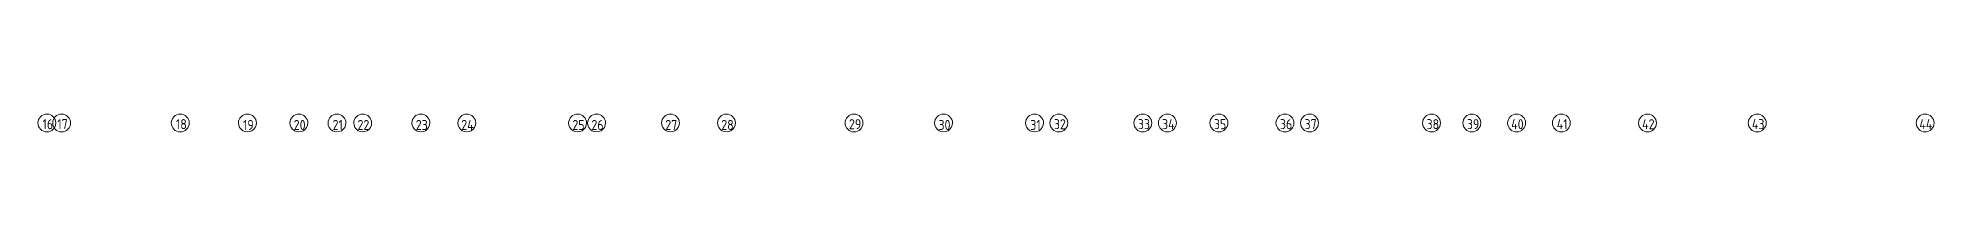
# Model space of a CAD drawing. Header units: millimetres. Extents: x -68946 to 288321, y -402657 to 324925.
# Drawn here: x 97150 to 181859, y -125542 to -124706 of the extents above; entities that cross this region are included whole.
import ezdxf

# ---------------------------------------------------------------- set-up
doc = ezdxf.new("R2010")
doc.units = ezdxf.units.MM
doc.layers.add('S-GRID-____-IDEN', color=250, linetype='Continuous', lineweight=9)
doc.styles.add('GOST Common', font='', dxfattribs={"width": 0.9, "height": 350})
doc.styles.get('GOST Common').set_extended_font_data('GOST Common')

msp = doc.modelspace()

# ---------------------------------------------------------------- texts
at = {"layer": 'S-GRID-____-IDEN', "color": 18, "true_color": 0x000000, "char_height": 450, "attachment_point": 1, "style": 'GOST Common'}
for s, insert, width in [('16', (97358.4619, -124951.2408), 461.772), ('17', (98017.5916, -124951.2408), 461.772), ('18', (103317.5916, -124951.2408), 461.772), ('19', (106312.9529, -124986.495), 461.772), ('20', (108577.4029, -124986.495), 548.35425), ('21', (110312.9529, -124986.495), 461.772), ('22', (111427.4029, -124986.495), 548.35425), ('23', (114030.1029, -124986.495), 541.139062), ('24', (116062.1029, -124986.495), 584.430187), ('25', (121027.4029, -124986.495), 548.35425), ('26', (121877.4029, -124986.495), 548.35425), ('27', (125177.4029, -124986.495), 548.35425), ('28', (127677.4029, -124986.495), 548.35425), ('29', (133382.0416, -124951.2408), 548.35425), ('30', (137380.1029, -124986.495), 541.139062), ('31', (141480.6529, -124986.495), 454.556812), ('32', (142534.7416, -124951.2408), 541.139062), ('33', (146287.8916, -124951.2408), 533.923875), ('34', (147369.8916, -124951.2408), 577.215), ('35', (149684.7416, -124951.2408), 541.139062), ('36', (152634.7416, -124951.2408), 541.139062), ('37', (153734.7416, -124951.2408), 541.139062), ('38', (159184.7416, -124951.2408), 541.139062), ('39', (160984.7416, -124951.2408), 541.139062), ('40', (162966.7416, -124951.2413), 584.430187), ('41', (165002.7416, -124951.2408), 497.847937), ('42', (168816.7416, -124951.2408), 584.430187), ('43', (173719.8916, -124951.2408), 577.215), ('44', (181201.8916, -124951.2408), 620.506125)]:
    msp.add_mtext(s, dxfattribs=dict(at, insert=insert, width=width))

# ---------------------------------------------------------------- blocks, each defined once
blk = doc.blocks.new('Ось сетки - Круг_Ø8 мм-39983606-АР1_Кладочный план 2 этажа С2и3')
at = {"layer": 'S-GRID-____-IDEN'}
for start, end in [(360, 180), (180, 360)]:
    blk.add_arc((0, 0), 4, start, end, dxfattribs=at)

# ---------------------------------------------------------------- block references
at = {"layer": 'S-GRID-____-IDEN', "xscale": 99.99999999999993, "yscale": 99.99999999999993, "zscale": 99.99999999999993}
for p in [(97549.6425, -125123.7741), (98208.7722, -125123.7741), (103508.7722, -125123.7741), (133608.7722, -125123.7741), (142758.7722, -125123.7741), (146508.7722, -125123.7741), (147608.7722, -125123.7741), (149908.7722, -125123.7741), (152858.7722, -125123.7741), (153958.7722, -125123.7741), (159408.7722, -125123.7741), (161208.7722, -125123.7741), (163208.7722, -125123.7747), (165208.7722, -125123.7741), (169058.7722, -125123.7741), (173958.7722, -125123.7741), (181458.7722, -125123.7741)]:
    msp.add_blockref('Ось сетки - Круг_Ø8 мм-39983606-АР1_Кладочный план 2 этажа С2и3', p, dxfattribs=at)
at = {"layer": 'S-GRID-____-IDEN', "xscale": 99.99999999999993, "yscale": 99.99999999999993, "zscale": 99.99999999999993, "rotation": 180}
for p in [(106508.7722, -125123.7741), (108808.7722, -125123.7741), (110508.7722, -125123.7741), (111658.7722, -125123.7741), (114258.7722, -125123.7741), (116308.7722, -125123.7741), (121258.7722, -125123.7741), (122108.7722, -125123.7741), (125408.7722, -125123.7741), (127908.7722, -125123.7741), (137608.7722, -125123.7741), (141673.7722, -125123.7741)]:
    msp.add_blockref('Ось сетки - Круг_Ø8 мм-39983606-АР1_Кладочный план 2 этажа С2и3', p, dxfattribs=at)

msp.set_redraw_order([(e.dxf.handle, doc.entitydb.next_handle()) for e in msp.query("TEXT MTEXT ATTDEF DIMENSION ARC_DIMENSION")])  # texts and dimensions are drawn at this point

doc.saveas('drawing.dxf')
